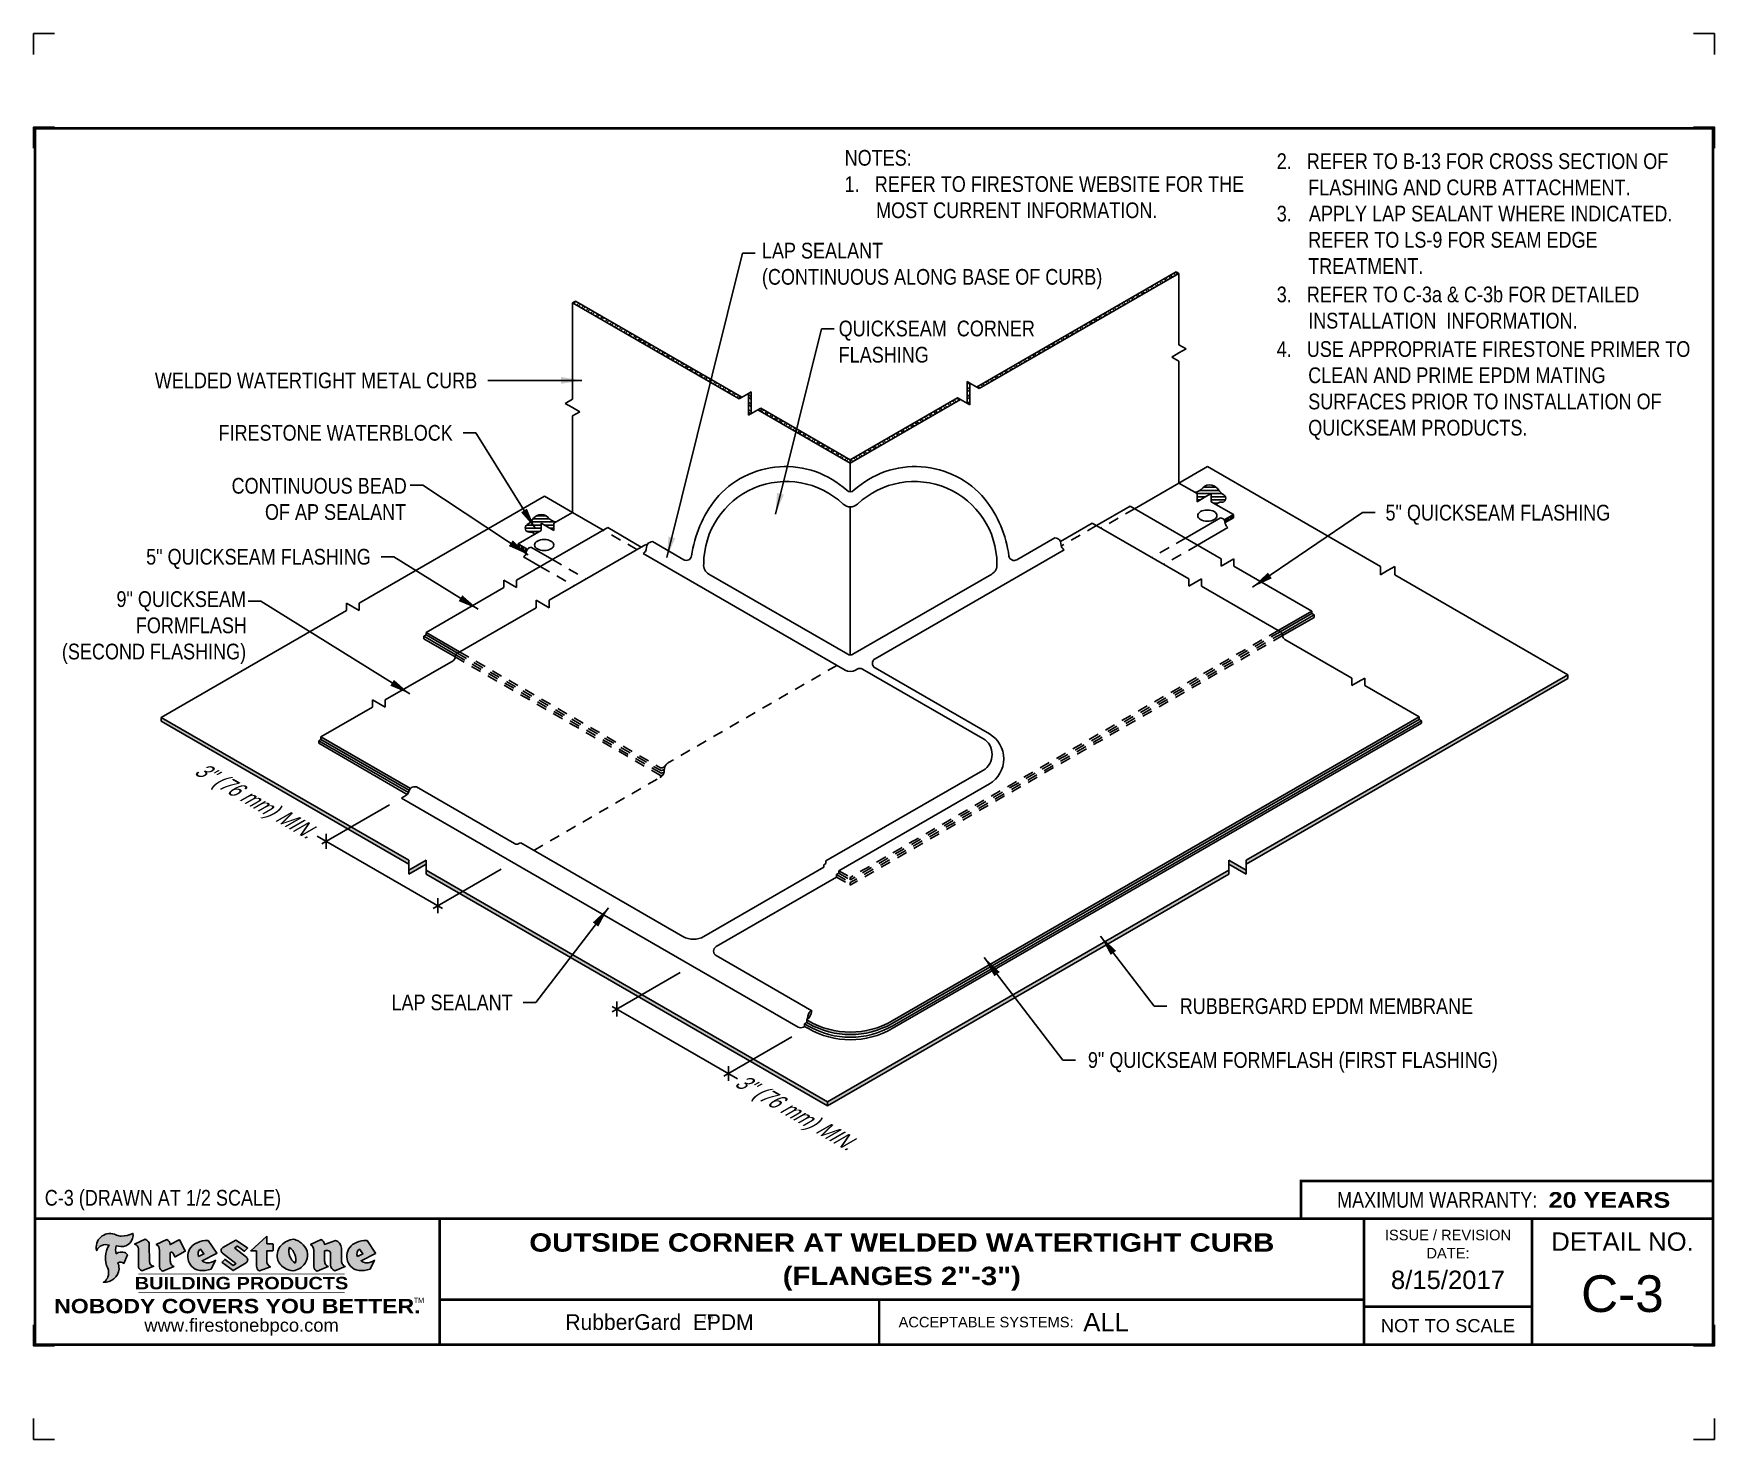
# Model space of a CAD drawing. Header units: inches. Extents: x 121.4 to 141.5, y -203.9 to -187.2.
import ezdxf
from ezdxf.enums import TextEntityAlignment as Align

# ---------------------------------------------------------------- set-up
doc = ezdxf.new("R2010")
doc.units = ezdxf.units.IN
doc.header["$MEASUREMENT"] = 0
doc.linetypes.add('HIDDEN', pattern=[0.375, 0.25, -0.125])
doc.linetypes.add('HIDDEN2', pattern=[0.1875, 0.125, -0.0625])
doc.layers.get('0').update_dxf_attribs({"linetype": 'CONTINUOUS'})
doc.layers.get('DEFPOINTS').update_dxf_attribs({"linetype": 'CONTINUOUS'})
for name, color, linetype in [('FSBP-ACCESSORY-OTHER', 7, 'CONTINUOUS'), ('FSBP-ANNO-NOTE', 7, 'CONTINUOUS'), ('FSBP-MEMBRANE', 7, 'CONTINUOUS'), ('FSBP-SEALANTS', 1, 'CONTINUOUS'), ('FSBP-TTLB', 7, 'CONTINUOUS'), ('FSBP-TTLB-BORDER', 7, 'CONTINUOUS'), ('FSBP-TTLB-TEXT', 7, 'CONTINUOUS')]:
    doc.layers.add(name, color=color, linetype=linetype)
doc.styles.add('FSBP_ARIAL', font='arial.ttf')
doc.styles.add('FSBP_ARIAL_BOLD', font='')
doc.styles.add('FSBP_ARIAL_NAR', font='ARIALN.TTF')
doc.styles.add('FSBP_BANKGOTHIC', font='bgothm.ttf')
doc.styles.get('FSBP_ARIAL_BOLD').set_extended_font_data('Arial Black')
doc.dimstyles.new('FSBP-LEADER', dxfattribs={"dimtxt": 0.1875, "dimasz": 0.25, "dimexe": 0.0625, "dimexo": 0.125, "dimgap": 0.125, "dimtad": 0, "dimtih": 1, "dimtoh": 1, "dimdec": 4, "dimzin": 0, "dimdsep": 46, "dimlunit": 4, "dimtxsty": 'FSBP_ARIAL_NAR', "dimcen": 0.09375, "dimclrd": 256, "dimclre": 256, "dimclrt": 256, "dimadec": 0, "dimazin": 0, "dimtfac": 1, "dimtdec": 4, "dimtofl": 0, "dimtmove": 0, "dimatfit": 3, "dimfxl": 0, "dimtolj": 1, "dimtzin": 0, "dimlwd": -1, "dimlwe": -1, "dimarcsym": 0})

msp = doc.modelspace()

# ---------------------------------------------------------------- texts
at = {"layer": 'DEFPOINTS', "style": 'FSBP_ARIAL_NAR'}
msp.add_text('C-3 (DRAWN AT 1/2 SCALE)', height=0.1875, dxfattribs=at).set_placement((121.5798584845295, -201.0655095565148), align=Align.MIDDLE_LEFT)
at = {"layer": 'FSBP-ANNO-NOTE', "style": 'FSBP_ARIAL_NAR'}
for s, p in [('WELDED WATERTIGHT METAL CURB', (126.7335795885507, -191.3197354855014)), ('FIRESTONE WATERBLOCK', (126.4428315082459, -191.9447354855014)), ('5" QUICKSEAM FLASHING', (125.465925886272, -193.4223660139074)), ('LAP SEALANT', (127.1561909600016, -198.7360063903091))]:
    msp.add_text(s, height=0.1875, dxfattribs=at).set_placement(p, align=Align.MIDDLE_RIGHT)
for s, p in [('5" QUICKSEAM FLASHING', (137.5590962713811, -192.896382268412)), ('RUBBERGARD EPDM MEMBRANE', (135.1066139902082, -198.7802383389075)), ('9" QUICKSEAM FORMFLASH (FIRST FLASHING)', (134.0120371336187, -199.4228661490696))]:
    msp.add_text(s, height=0.1875, dxfattribs=at).set_placement(p, align=Align.MIDDLE_LEFT)
at = {"layer": 'FSBP-ANNO-NOTE', "style": 'FSBP_ARIAL_NAR', "oblique": 30}
msp.add_text('3" (76 mm) MIN.', height=0.1875, rotation=329.9999999999999, dxfattribs=at).set_placement((124.7537490011332, -196.7113069473106), align=Align.MIDDLE_RIGHT)
msp.add_text('3" (76 mm) MIN.', height=0.1875, rotation=329.9999999999999, dxfattribs=at).set_placement((129.8350706352625, -199.6450093615049), align=Align.MIDDLE_LEFT)
at = {"layer": 'FSBP-ANNO-NOTE', "char_height": 0.1875, "attachment_point": 1, "style": 'FSBP_ARIAL_NAR'}
for s, width, gutter_width, heights, insert in [('NOTES:\\P1.   REFER TO FIRESTONE WEBSITE FOR THE                \\P{\\W6.27837; }MOST CURRENT INFORMATION.', 5.072310383389606, 23.08110225731588, [0.9571462885781461], (131.1127096508426, -188.5720093829691)), ('{\\H0.08333x;\\P}2.   REFER TO B-13 FOR CROSS SECTION OF \\P{\\W6.27837; }FLASHING AND CURB ATTACHMENT.\\P3.{\\W3.42184; }APPLY LAP SEALANT WHERE INDICATED.  \\P{\\W6.27837; }REFER TO LS-9 FOR SEAM EDGE \\P{\\W6.27837; }TREATMENT.\\P{\\H0.08333x;\\P}3.   REFER TO C-3a & C-3b FOR DETAILED \\P{\\W6.27837; }INSTALLATION  INFORMATION.  \\P{\\H0.08333x;\\P}4.   USE APPROPRIATE FIRESTONE PRIMER TO \\P{\\W6.27837; }CLEAN AND PRIME EPDM MATING \\P{\\W6.27837; }SURFACES PRIOR TO INSTALLATION OF \\P{\\W6.27837; }QUICKSEAM PRODUCTS.', 5.072310383389606, 23.08110225731588, [4.031121611511169], (136.2626046698629, -188.585918767211)), ('LAP SEALANT  \\P(CONTINUOUS ALONG BASE OF CURB)', 4.142211109749041, 5, [0], (130.1270508294328, -189.6787017387378)), ('QUICKSEAM  CORNER \\PFLASHING', 2.340059093745367, 5, [0], (131.0416990662925, -190.6068711034022)), ('{\\W3.41091; }CONTINUOUS BEAD \\P{\\W5.0363;  }OF AP SEALANT', 2.269810950903775, 5, [0.5854000243716393], (123.6025823413723, -192.4825376401291)), ('{\\W7.6934;   }9" QUICKSEAM \\P{\\W8.9824;   }FORMFLASH\\P{\\W6.0989;  }(SECOND FLASHING)', 2.89811654377263, 5, [1.292990427206834], (121.05588923717, -193.8336470228187))]:
    msp.add_mtext_dynamic_manual_height_columns(s, width=width, gutter_width=gutter_width, heights=heights, dxfattribs=dict(at, insert=insert))

# ---------------------------------------------------------------- blocks, each defined once
blk = doc.blocks.new('TTLB-EPDM_2')
at = {"layer": 'FSBP-TTLB-TEXT'}
h = blk.add_hatch(color=1, dxfattribs=at)
edge = h.paths.add_edge_path()
edge.add_arc((1.037309769669573, -0.1982514792917306), 0.1319107607348553, 264.0410451462098, 370.3106169565175)
edge.add_arc((1.027551646585694, 0.1214293576525799), 0.3273056962876235, 270.05058356628535, 295.23459397187514, ccw=False)
edge.add_arc((1.022801957313345, -0.06680179986895154), 0.1391656561713503, 249.3281275763668, 272.0749124149863, ccw=False)
edge.add_line((0.9736743133014443, -0.1970076156048179), (0.9474927838574558, -0.1852745150568325))
edge.add_arc((0.8939498971398288, -0.3394262635682071), 0.1631857907024099, 70.84590087378872, 194.3325259843273)
edge.add_arc((0.8444260109029493, -0.4259936440910768), 0.1179914261095279, 70.96950098067128, 156.9641407594482, ccw=False)
edge.add_arc((1.153141409296894, -0.4684497516079468), 0.3110405457095052, 150.3231137483159, 203.2084295854517)
edge.add_arc((0.7562495500622943, -0.6412608153899899), 0.1218587156617311, 0.8849157075190988, 24.34668939894999, ccw=False)
edge.add_arc((0.7493781665697374, -0.6475258110744375), 0.1289731377238325, -58.36655102076742, 3.6216782311386737, ccw=False)
edge.add_arc((0.8256699029544474, -0.5792158350996106), 0.1783301886510354, 267.2205474105585, 354.1381621173521)
edge.add_arc((0.7903121048625305, -0.6011409294291745), 0.212787892960859, 0.9996158580669322, 21.00503380861244)
edge.add_arc((1.01880712263941, -0.5666691048185161), 0.05136395668415847, 40.82117713173261, 125.52727787225791, ccw=False)
edge.add_line((1.057676976260041, -0.5330924682126437), (1.102776947655911, -0.4308018311949837))
edge.add_arc((1.040858222524664, -0.4699705673995949), 0.07326744446031509, 32.31675181867256, 66.31481236598174)
edge.add_arc((1.032262518825329, -0.5063316993097662), 0.1102246948011782, 69.8179132332389, 125.254734720681)
edge.add_arc((1.127708877207287, -0.368959353531244), 0.1659710644737306, 164.1569669952081, 196.5811013160487, ccw=False)
edge.add_line((0.9680425188342383, -0.3236487780942383), (1.023615334387159, -0.3294494641845773))
h = blk.add_hatch(color=1, dxfattribs=at)
edge = h.paths.add_edge_path()
edge.add_line((1.275239419159561, -0.6223407783464694), (1.415345367376062, -0.5660418822574371))
edge.add_arc((1.421019305783958, -0.5090099247487757), 0.05731350411836949, 181.9717871001989, 264.31851000495806, ccw=False)
edge.add_line((1.363739737527226, -0.5109819325197265), (1.363412352251203, -0.3102363679013962))
edge.add_arc((1.294263659668751, -0.3103491388303989), 0.06914878453844908, 0.0934405599591014, 72.42834396969012)
edge.add_line((1.315139561173908, -0.2444268274366692), (1.186839444240604, -0.3024209471341379))
edge.add_arc((1.175246268095289, -0.3585110609420917), 0.05727567197445628, -0.017399788185912257, 78.322067691347, ccw=False)
edge.add_line((1.232521937428658, -0.3585284546236807), (1.232574268422297, -0.555126496687123))
edge.add_arc((1.305699496415486, -0.5558575689677219), 0.07312888236350451, 179.4272023230205, 245.3845503102953)
h = blk.add_hatch(color=1, dxfattribs=at)
edge = h.paths.add_edge_path()
edge.add_line((1.792026821926584, -0.3839679064720229), (1.722158956877934, -0.2518542302253621))
edge.add_arc((1.720119655279638, -0.2529327078887852), 0.002306916790721817, 27.87197133405656, 117.3766794470751)
edge.add_line((1.719058846382097, -0.250884159729182), (1.610638460368705, -0.3070279753467702))
edge.add_arc((1.547088841662962, -0.3061026658494403), 0.06355635479880145, 359.165808011073, 425.8793658831422)
edge.add_line((1.573061729235633, -0.2480956029480268), (1.446879247402876, -0.3051325108639702))
edge.add_arc((1.407812067100189, -0.370357133046621), 0.07602957263902092, -3.441403975725109, 59.07992244284969, ccw=False)
edge.add_line((1.483704536400296, -0.3749210150788969), (1.483704536400296, -0.5723838140635706))
edge.add_arc((1.54053746518044, -0.568254406115083), 0.05698275005415228, 184.1557352478595, 255.3066498366543)
edge.add_line((1.526084036778343, -0.6233736605654059), (1.657291340682093, -0.570650514527486))
edge.add_arc((1.688298576827198, -0.5021390388423987), 0.0752015358480571, 207.5160880841914, 245.649226723163, ccw=False)
edge.add_arc((1.721050197024907, -0.4914488168456328), 0.1093332836229113, 179.4823365255141, 204.5537900001094, ccw=False)
edge.add_line((1.611721375809452, -0.4904610114968335), (1.611721375809452, -0.4126404716788983))
edge.add_arc((1.628589765097195, -0.414159299036043), 0.01693662875851176, 28.356188110622725, 174.8549701683585, ccw=False)
edge.add_arc((1.627340435522395, -0.4197189881350504), 0.02111886817708033, 22.216893572439517, 40.10213956426492, ccw=False)
edge.add_line((1.646891420738257, -0.4117336534413738), (1.666638796144639, -0.4549750258192233))
edge.add_arc((1.668737246926742, -0.4540167099035481), 0.002306916790685496, 204.545128184284, 299.6323508190091)
edge.add_line((1.669877862091766, -0.4560219186518992), (1.791128135493295, -0.3870515928837648))
edge.add_line((1.791128135493295, -0.3870515928837648), (1.792026821926584, -0.3839679064720229))
h = blk.add_hatch(color=1, dxfattribs=at)
h.paths.add_polyline_path([(2.063388732080512, -0.2583237030618903, 0.02524281661523788), (2.025024361750752, -0.2610532129309178, 0.1213611957758757), (1.901773912052249, -0.3008158885520373, 0.6151668103976068), (1.93274136141747, -0.6099060679591872, 0.05306812109568645), (1.967936229862175, -0.617865745600497, 0.1150932231766138), (2.099126721549737, -0.5994933789882708), (2.151195569562105, -0.4944891916583316, -0.08755405562188731), (2.104230609512001, -0.5187113292177372, -0.265591761123442), (1.992692314386659, -0.5010701623316862), (2.165347897647223, -0.4141184325909109, 0.4518949533370738), (2.166222728871162, -0.4107679608846269)])
h.paths.add_polyline_path([(2.014217313945437, -0.4188965037300676), (1.951113654018855, -0.4515330109460507, -0.3720533890450154), (1.973177450672722, -0.3607130665457561)], flags=16)
h = blk.add_hatch(color=1, dxfattribs=at)
edge = h.paths.add_edge_path()
edge.add_arc((2.260407392426802, -0.3775796671688782), 0.04152450223225729, 123.20805433950699, 232.2027298779723, ccw=False)
edge.add_line((2.237665217914071, -0.3428366421988329), (2.393535971665983, -0.2540943745380986))
edge.add_arc((2.394677353533142, -0.2560991469722482), 0.002306916790741334, 55.64644466176611, 119.65426054492559, ccw=False)
edge.add_line((2.395979141996861, -0.2541946229174954), (2.531809646140459, -0.3470380726374032))
edge.add_arc((2.530468902927946, -0.3489153772789875), 0.002306916790700397, -42.731101238422525, 54.4661353739603, ccw=False)
edge.add_line((2.532163440279987, -0.3504807552658491), (2.498457913851155, -0.3869673252714421))
edge.add_arc((2.496763376499139, -0.3854019472845934), 0.002306916790672934, 233.7527076894875, 317.26889876138785, ccw=False)
edge.add_line((2.495399362263356, -0.38726241234572), (2.413849913492982, -0.3274738082119626))
edge.add_arc((2.412485899257181, -0.3293342732731342), 0.002306916790720064, 53.75270768979358, 124.4135619297835)
edge.add_line((2.41118211687575, -0.3274311136421062), (2.382933981293377, -0.346782838468144))
edge.add_arc((2.38423776367478, -0.3486859980991606), 0.002306916790694898, 124.4135619293799, 231.8459020253626)
edge.add_line((2.382812599816248, -0.3505000469010184), (2.519899969301207, -0.4581994452042721))
edge.add_arc((2.494247019847682, -0.4908523236374461), 0.04152450223225742, -55.21225898295222, 51.84590202520428, ccw=False)
edge.add_line((2.517938320565804, -0.5249552055672808), (2.364434947484597, -0.6179520922513717))
edge.add_arc((2.36323960192349, -0.6159790200102006), 0.002306916790726996, 233.2955624372927, 301.20872157023314, ccw=False)
edge.add_line((2.361860787187538, -0.6178285429225383), (2.231266621301074, -0.5204709167214361))
edge.add_arc((2.232647938930649, -0.5186232623475259), 0.002306916790697672, 135.5134179846393, 233.21798691998708, ccw=False)
edge.add_line((2.231002150870836, -0.5170067083764565), (2.262839375599356, -0.4845937328397696))
edge.add_arc((2.264485163659225, -0.4862102868108537), 0.002306916790748497, 53.0352839999411, 135.513417985369, ccw=False)
edge.add_line((2.265872365996302, -0.4843670465239001), (2.361834678328762, -0.5565872257804898))
edge.add_arc((2.363221880665761, -0.5547439854936304), 0.002306916790627066, 233.0352840000685, 302.2362632414394)
edge.add_line((2.36445241715569, -0.5566953042850713), (2.39428499383348, -0.5378823484768844))
edge.add_arc((2.393054457343549, -0.5359310296853765), 0.002306916790685166, 302.2362632406177, 412.2027298768422)
edge.add_line((2.394468296066179, -0.5341081404551886), (2.234958295420142, -0.4103916733127022))
h = blk.add_hatch(color=1, dxfattribs=at)
edge = h.paths.add_edge_path()
edge.add_line((2.763460561272041, -0.2072496393923444), (2.763460561272041, -0.2969520779963801))
edge.add_arc((2.765767478062699, -0.2969520779963943), 0.00230691679065842, 179.9999999996471, 269.9999999996471)
edge.add_line((2.765767478062685, -0.2992589947870528), (2.835417693520355, -0.2992589947870528))
edge.add_arc((2.835417693520355, -0.3015659115777538), 0.002306916790701052, 0, 90, ccw=False)
edge.add_line((2.837724610311056, -0.3015659115777538), (2.837724610311056, -0.3790761307453892))
edge.add_arc((2.83541769352037, -0.3790761307453749), 0.002306916790686842, 269.99999999964706, 359.99999999964706, ccw=False)
edge.add_line((2.835417693520355, -0.3813830475360618), (2.765767478062685, -0.3813830475360618))
edge.add_arc((2.765767478062699, -0.3836899643267202), 0.00230691679065842, 90.00000000035294, 180.0000000003529)
edge.add_line((2.763460561272041, -0.3836899643267344), (2.763460561272041, -0.5033995910642801))
edge.add_arc((2.836735953378943, -0.5071368822038516), 0.07337063740681413, 177.0802527808789, 245.3249543133826)
edge.add_line((2.806105814540615, -0.5738080530967267), (2.674529557384915, -0.6226036013049594))
edge.add_arc((2.708610405062069, -0.564298408791804), 0.06753517344606039, 177.0345319916277, 239.6926428024901, ccw=False)
edge.add_line((2.641165668230087, -0.560804539009709), (2.641165668230087, -0.3836899643267344))
edge.add_arc((2.638858751439429, -0.3836899643267202), 0.00230691679065842, 359.9999999996471, 449.999999999647)
edge.add_line((2.638858751439443, -0.3813830475360618), (2.572857950769389, -0.3813830475360618))
edge.add_line((2.572857950769389, -0.3813830475360618), (2.763460561272041, -0.2072496393923444))
h = blk.add_hatch(color=1, dxfattribs=at)
edge = h.paths.add_edge_path(flags=16)
edge.add_arc((2.940363509127394, -0.4847985213681437), 0.1684614578629418, 344.5558804047865, 417.0140046669545)
edge.add_arc((3.194458079644619, -0.3883534532477785), 0.1684614578629414, 164.5558804047864, 237.0140046669546)
edge = h.paths.add_edge_path()
edge.add_arc((3.069375116502199, -0.4399344555144872), 0.1828726885096673, 136.0914512150047, 191.213418978326)
edge.add_arc((3.064939550433406, -0.4318234379590333), 0.1803148804748503, 194.0167254156723, 240.6663730831859)
edge.add_arc((3.098047041778981, -0.3845058757092554), 0.2378525180183701, 239.2975390661776, 264.2889872773176)
edge.add_arc((3.04884478212623, -0.4190232383793012), 0.203760689247156, 277.1986764832036, 326.503572961274)
edge.add_arc((3.077739326803546, -0.4341046616465112), 0.171374865791709, 325.3768876809902, 406.3828327799087)
edge.add_arc((3.011839488065919, -0.4896144380417797), 0.2571945645850002, 44.28462553519766, 73.82901434867304)
edge.add_arc((3.117152499586992, -0.4983433120546693), 0.2579560664039132, 97.50292863483666, 134.1039137579027)
h = blk.add_hatch(color=1, dxfattribs=at)
edge = h.paths.add_edge_path()
edge.add_line((3.322690228557462, -0.5721896537377091), (3.322690228557462, -0.3749210150788969))
edge.add_arc((3.246797759257384, -0.3703571330465745), 0.076029572638996, 356.5585960242387, 419.0799224428129)
edge.add_line((3.285864939560099, -0.3051325108639702), (3.412047421392799, -0.2480956029480268))
edge.add_arc((3.386074533820159, -0.3061026658494941), 0.06355635479883807, 0.3962622833877276, 65.87936588318718, ccw=False)
edge.add_line((3.449629368605429, -0.3056631084210863), (3.580526418688805, -0.2593848434574539))
edge.add_arc((3.555744121700958, -0.3530904070730321), 0.09692726601172152, 2.366977007666776, 75.18615851992018, ccw=False)
edge.add_line((3.652588689330287, -0.3490873311063041), (3.652588689330287, -0.4883770011386872))
edge.add_arc((3.761877549389556, -0.4914934052703811), 0.1093332836229047, 178.3666365323574, 204.5537900000422)
edge.add_arc((3.729125929191727, -0.5021836272670953), 0.07520153584796169, 207.5160880841711, 245.2240541443093)
edge.add_line((3.697611150971852, -0.5704631245385627), (3.572585913552643, -0.6207021253773775))
edge.add_arc((3.59534718600759, -0.5526356419907701), 0.07177131519198746, 180.3328587115751, 251.51018566665869, ccw=False)
edge.add_line((3.523577081955409, -0.5530525936986663), (3.523577081955409, -0.4153032515383615))
edge.add_arc((3.486319529276879, -0.4148773504126441), 0.0372599868942854, 359.3450650296066, 449.0500281941028)
edge.add_arc((3.482769874121713, -0.4419622099033496), 0.06447454900600783, 86.29402372314017, 119.8211331593848)
edge.add_line((3.450707067966732, -0.3860252459975726), (3.450707067966732, -0.4904610114968335))
edge.add_arc((3.560035889182251, -0.491448816845647), 0.1093332836229751, 179.4823365255069, 204.5537900001023)
edge.add_arc((3.527284268984408, -0.5021390388424952), 0.07520153584796385, 207.5160880841699, 245.6492267231416)
edge.add_line((3.496277032839316, -0.570650514527486), (3.365069728935509, -0.6233736605654059))
edge.add_arc((3.37950248606194, -0.5682868177318081), 0.05694615642555727, 183.9298782390169, 255.318496325343, ccw=False)
h = blk.add_hatch(color=1, dxfattribs=at)
h.paths.add_polyline_path([(3.957695472291277, -0.2583237030618903, 0.02524281661523822), (3.919331101961575, -0.2610532129309178, 0.1085638477195505), (3.807890832595604, -0.2939221658134414, 0.6425897848490651), (3.827048101628293, -0.6099060679591872, 0.05306812109569052), (3.862242970072884, -0.617865745600497, 0.1150932231766133), (3.993433461760503, -0.5994933789882708), (4.045502309772871, -0.4944891916583316, -0.08755405562189084), (3.998537349722767, -0.5187113292177372, -0.2655917611234366), (3.886999054597368, -0.5010701623316862), (4.059654637857989, -0.4141184325909109, 0.4518949533370731), (4.060529469081928, -0.4107679608846269)])
h.paths.add_polyline_path([(3.90852405415626, -0.4188965037300676), (3.845420394229677, -0.4515330109460507, -0.3720533890450147), (3.867484190883488, -0.3607130665457561)], flags=16)
at = {"layer": 'DEFPOINTS', "linetype": 'Continuous', "ltscale": 1.75}
for points in [[(-0.015625, 13.88083333333333), (-0.015625, 14.13083333333333), (0.234375, 14.13083333333333)], [(20.01562500000003, 13.88083333333333), (20.01562500000003, 14.13083333333333), (19.76562500000003, 14.13083333333333)], [(-0.015625, -2.380833333333342), (-0.015625, -2.630833333333342), (0.234375, -2.630833333333342)], [(20.01562500000003, -2.380833333333342), (20.01562500000003, -2.630833333333342), (19.76562500000003, -2.630833333333342)]]:
    blk.add_lwpolyline(points, dxfattribs=at)
at = {"layer": 'DEFPOINTS', "color": 1}
for points in [[(0.234375, 13.015625), (-0.015625, 13.015625), (-0.015625, 12.765625)], [(20.015625, 12.765625), (20.015625, 13.015625), (19.765625, 13.015625)], [(0.234375, -1.515625), (-0.015625, -1.515625), (-0.015625, -1.265625)], [(20.015625, -1.265625), (20.015625, -1.515625), (19.765625, -1.515625)]]:
    blk.add_lwpolyline(points, dxfattribs=at)
at = {"layer": 'FSBP-TTLB', "const_width": 0.03125}
blk.add_lwpolyline([(15.09028770518938, 0), (20, 0), (20, 0.4512598240669945), (15.09028770518938, 0.4512598240669945)], close=True, dxfattribs=at)
for points in [[(0, 0), (0, -1.5), (20, -1.5), (20, 0), (0, 0)], [(4.825208527206769, 0), (4.825208527206769, -0.9643749050531198)], [(15.84028770518938, 0), (15.84028770518938, -0.9643749050531198)], [(17.84110496735593, 0), (17.84110496735593, -1.5)], [(20, 0), (20, -1.5)], [(4.825208527206769, -0.9643749050531198), (15.84028770518938, -0.9643749050531198)], [(4.825208527206769, -0.9643749050531198), (4.825208527206769, -1.5)], [(15.84028770518938, -0.9643749050531198), (15.84028770518938, -1.5)], [(15.84028770518938, -1.048740175933006), (17.84110496735593, -1.048740175933006)]]:
    blk.add_lwpolyline(points, dxfattribs=at)
at = {"layer": 'FSBP-TTLB-BORDER', "const_width": 0.03125}
blk.add_lwpolyline([(20, 0), (20, 13), (0, 13), (0, 0)], dxfattribs=at)
at = {"layer": 'FSBP-TTLB-TEXT', "color": 1}
blk.add_line((0.7358432058323388, -0.379822754145593), (0.7358432058323388, -0.379822754145593), dxfattribs=at)
for points in [[(1.023615323725323, -0.3294494630716969, 0.5000510906601082), (1.167090420776901, -0.1746414942047778, -0.1103304102359608), (1.027840608309816, -0.2058762110801382, -0.09957876667165425), (0.9736743133014443, -0.1970076156048179), (0.9474927838574558, -0.1852745150568325, 0.5978159689075124), (0.7358432058323388, -0.379822754145593, -0.3938834584182213), (0.8828996422548698, -0.3144510229727047, 0.2349406564350952), (0.86727108227484, -0.5910237178633082, -0.1027304183841549), (0.8780937320133262, -0.6393788197974146, -0.2772692352614086), (0.8170223912655956, -0.7573362346216896, 0.3985429150902959), (1.003067614090241, -0.5974286950643517, 0.0875124847930418), (0.9889600163401155, -0.5248671157293501, -0.3874031597924062), (1.057676976260041, -0.5330924682126437), (1.102776947655911, -0.4308018311949837, 0.1494423498871741), (1.07029056398062, -0.4028746979725923, 0.2467195073738216), (0.9686394281704906, -0.4163228904100862, -0.1424285161541127), (0.9680425188342383, -0.3236487780942383), (1.023615334387159, -0.3294494641845773)], [(2.166222728871162, -0.4107679608846269), (2.063388732080512, -0.2583237030618903, 0.02524281661523788), (2.025024361750752, -0.2610532129309178, 0.1085638477195265), (1.913584092384895, -0.2939221658134414, 0.6425897848491228), (1.93274136141747, -0.6099060679591872, 0.05306812109568648), (1.967936229862175, -0.617865745600497, 0.1150932231766137), (2.099126721549737, -0.5994933789882708), (2.151195569562105, -0.4944891916583316, -0.0875540556218873), (2.104230609512001, -0.5187113292177372, -0.2655917611234418), (1.992692314386659, -0.5010701623316862), (2.165347897647223, -0.4141184325909109)], [(2.763460561272041, -0.2072496393923444), (2.763460561272041, -0.2969520779963801, 0.4142135623730958), (2.765767478062685, -0.2992589947870528), (2.835417693520355, -0.2992589947870528, -0.414213562373095), (2.837724610311056, -0.3015659115777538), (2.837724610311056, -0.3790761307453892, -0.4142135623730938), (2.835417693520355, -0.3813830475360618), (2.765767478062685, -0.3813830475360618, 0.4142135623730958), (2.763460561272041, -0.3836899643267344), (2.763460561272041, -0.5033995910642801, 0.3068985753588853), (2.806105814540615, -0.5738080530967267), (2.674529557384915, -0.6226036013049594, -0.2804194150632976), (2.641165668230087, -0.560804539009709), (2.641165668230087, -0.3836899643267344, 0.414213562373095), (2.638858751439443, -0.3813830475360618), (2.572857950769389, -0.3813830475360618), (2.763460561272041, -0.2072496393923444)], [(4.060529469081928, -0.4107679608846269), (3.957695472291277, -0.2583237030618903, 0.02524281661523788), (3.919331101961575, -0.2610532129309178, 0.1085638477195265), (3.807890832595604, -0.2939221658134414, 0.6425897848491228), (3.827048101628293, -0.6099060679591872, 0.05306812109568648), (3.862242970072884, -0.617865745600497, 0.1150932231766137), (3.993433461760503, -0.5994933789882708), (4.045502309772871, -0.4944891916583316, -0.0875540556218873), (3.998537349722767, -0.5187113292177372, -0.2655917611234418), (3.886999054597368, -0.5010701623316862), (4.059654637857989, -0.4141184325909109)], [(4.059654637857989, -0.4141184325909109, 0.4518949533370731), (4.060529469081928, -0.4107679608846269, 0.4518949533370731)]]:
    blk.add_lwpolyline(points, format="xyb", dxfattribs=at)
for points in [[(1.275239419159561, -0.6223407783464694), (1.415345367376062, -0.5660418822574371, -0.3756100036733062), (1.363739737527226, -0.5109819325197265), (1.363412352251203, -0.3102363679013962, 0.3265360292958048), (1.315139561173908, -0.2444268274366692), (1.186839444240604, -0.3024209471341379, -0.3557863980845349), (1.232521937428658, -0.3585284546236807), (1.232574268422297, -0.555126496687123, 0.2960110723418457)], [(1.792026821926584, -0.3839679064720229), (1.722158956877934, -0.2518542302253621, 0.4116839150163434), (1.719058846382097, -0.250884159729182), (1.610638460368705, -0.3070279753467702, 0.2996033003794034), (1.573061729235633, -0.2480956029480268), (1.446879247402876, -0.3051325108639702, -0.2797757560995365), (1.483704536400296, -0.3749210150788969), (1.483704536400296, -0.5723838140635706, 0.320828638474519), (1.526084036778343, -0.6233736605654059), (1.657291340682093, -0.570650514527486, -0.1679398621276611), (1.621603752698661, -0.5368819723450571, -0.1098333365370753), (1.611721375809452, -0.4904610114968335), (1.611721375809452, -0.4126404716788983, -0.743334502655012), (1.64349420176768, -0.4061152228778298, -0.07819791644735608), (1.646891420738257, -0.4117336534413738), (1.666638796144639, -0.4549750258192233, 0.4404648714563479), (1.669877862091766, -0.4560219186518992), (1.791128135493295, -0.3870515928837648)], [(1.951113654018855, -0.4515330109460507), (2.014217313945437, -0.4188965037300676), (1.973177450672722, -0.3607130665457561, 0.3720533890450154)], [(2.234958295420142, -0.4103916733127022, -0.5150044486718882), (2.237665217914071, -0.3428366421988329), (2.393535971665983, -0.2540943745380986, -0.2867822934100265), (2.395979141996861, -0.2541946229174954), (2.531809646140459, -0.3470380726374032, -0.4515027974650387), (2.532163440279987, -0.3504807552658491), (2.498457913851155, -0.3869673252714421, -0.3814439164929681), (2.495399362263356, -0.38726241234572), (2.413849913492982, -0.3274738082119626, 0.3184718635035665), (2.41118211687575, -0.3274311136421062), (2.382933981293377, -0.346782838468144, 0.5064094529656681), (2.382812599816248, -0.3505000469010184), (2.519899969301207, -0.4581994452042721, -0.5043597839115849), (2.517938320565804, -0.5249552055672808), (2.364434947484597, -0.6179520922513717, -0.3053163970316367), (2.361860787187538, -0.6178285429225383), (2.231266621301074, -0.5204709167214361, -0.4541703869768119), (2.231002150870836, -0.5170067083764565), (2.262839375599356, -0.4845937328397696, -0.3762644290664977), (2.265872365996302, -0.4843670465239001), (2.361834678328762, -0.5565872257804898, 0.3114700032088108), (2.36445241715569, -0.5566953042850713), (2.39428499383348, -0.5378823484768844, 0.520381097387146), (2.394468296066179, -0.5341081404551886)], [(2.937624918725987, -0.3131105398334029, 0.2452625673097023), (2.889993533867141, -0.4754966266250307, 0.2064059665179019), (2.976604338974084, -0.5890186876871866, 0.1094800500670344), (3.074378098474654, -0.6211778035979165, 0.2185147641853038), (3.218764944843201, -0.5314757029352819, 0.3689489483072479), (3.195959963110113, -0.3100352223135445, 0.1296305888694145), (3.0834694040758, -0.242595816912754, 0.1610736375384317)], [(3.10274193015772, -0.5296595419651595, 0.3271311138286319), (3.032079658614293, -0.3434924326507627, 0.3271311138286322)], [(3.322690228557462, -0.5721896537377091), (3.322690228557462, -0.3749210150788969, 0.2797757560995341), (3.285864939560099, -0.3051325108639702), (3.412047421392799, -0.2480956029480268, -0.2937618496109166), (3.449629368605429, -0.3056631084210863), (3.580526418688805, -0.2593848434574539, -0.3288760160581939), (3.652588689330287, -0.3490873311063041), (3.652588689330287, -0.4883770011386872, 0.114762897203527), (3.662431105063263, -0.536926560769686, 0.166032965990522), (3.697611150971852, -0.5704631245385627), (3.572585913552643, -0.6207021253773775, -0.3209557512194564), (3.523577081955409, -0.5530525936986663), (3.523577081955409, -0.4153032515383615, 0.4127061514896111), (3.48693727661589, -0.3776224848030694, 0.1473421876160361), (3.450707067966732, -0.3860252459975726), (3.450707067966732, -0.4904610114968335, 0.1098333365370753), (3.460589444855941, -0.5368819723450855, 0.1679398621276611), (3.496277032839316, -0.570650514527486), (3.365069728935509, -0.6233736605654059, -0.3219729545308964), (3.322690228557462, -0.5721896537377091, 29.1476284739)], [(3.845420394229677, -0.4515330109460507), (3.90852405415626, -0.4188965037300676), (3.867484190883488, -0.3607130665457561, 0.3720533890450154)]]:
    blk.add_lwpolyline(points, format="xyb", close=True, dxfattribs=at)
at = {"layer": 'FSBP-TTLB-TEXT'}
for points, const_width in [([(1.233926579809207, -0.6584455781731435), (3.691229482685259, -0.6584455781731577)], 0.0078125), ([(1.233926579809207, -0.8761560960495984), (3.691229482685259, -0.8761560960495842)], 0.0078125), ([(10.06152282927678, -0.9643749050531198), (10.06152282927678, -1.5)], 0.03125)]:
    blk.add_lwpolyline(points, dxfattribs=dict(at, const_width=const_width))
at = {"layer": 'FSBP-TTLB-TEXT', "color": 1}
for centre, start, end in [((1.789987520328282, -0.3850463841354355), 299.6323508193319, 27.87197133380463), ((2.164310260790558, -0.412058050385383), 296.7304547840455, 34.00233684987403)]:
    blk.add_arc(centre, 0.00230691679068068, start, end, dxfattribs=at)
at = {"layer": 'FSBP-TTLB-TEXT', "style": 'FSBP_ARIAL_NAR'}
blk.add_text('MAXIMUM WARRANTY:', height=0.1875, dxfattribs=at).set_placement((17.90516569312837, 0.2256299120335257), align=Align.MIDDLE_RIGHT)
at = {"layer": 'FSBP-TTLB-TEXT'}
for s, height, style, p in [('ISSUE / REVISION', 0.125, 'FSBP_ARIAL', (16.84069633627263, -0.1938496373466023)), ('DETAIL NO.', 0.21875, 'FSBP_ARIAL', (18.92055248367797, -0.2724398367368792)), ('DATE:', 0.125, 'FSBP_ARIAL', (16.84069633627263, -0.409973105348854)), ('www.firestonebpco.com', 0.15625, 'FSBP_ARIAL', (2.462578031247233, -1.268657306740124)), ('RubberGard  EPDM', 0.1875, 'FSBP_BANKGOTHIC', (7.443365678241776, -1.23218745252656)), ('TM', 0.0625, 'FSBP_BANKGOTHIC', (8.023397742165457, -1.169706269210366)), ('NOT TO SCALE', 0.15625, 'FSBP_ARIAL', (16.84069633627263, -1.274370087966503))]:
    blk.add_text(s, height=height, dxfattribs=dict(at, style=style)).set_placement(p, align=Align.MIDDLE_CENTER)
at = {"layer": 'FSBP-TTLB-TEXT', "lineweight": 18, "style": 'FSBP_ARIAL_BOLD'}
blk.add_text('BUILDING PRODUCTS', height=0.1484375, dxfattribs=at).set_placement((2.462578031247233, -0.7673008371113639), align=Align.MIDDLE_CENTER)
at = {"layer": 'FSBP-TTLB-TEXT', "color": 1}
for s, height, style, p in [('NOBODY COVERS YOU BETTER.', 0.171875, 'FSBP_ARIAL_BOLD', (2.412604263603384, -1.041650450587369)), ('TM', 0.0625, 'FSBP_BANKGOTHIC', (4.576671173373001, -0.9725745042934193))]:
    blk.add_text(s, height=height, dxfattribs=dict(at, style=style)).set_placement(p, align=Align.MIDDLE_CENTER)
at = {"layer": 'FSBP-TTLB-TEXT', "style": 'FSBP_ARIAL'}
blk.add_text('ACCEPTABLE SYSTEMS:', height=0.125, dxfattribs=at).set_placement((10.29281281591562, -1.23218745252656), align=Align.MIDDLE_LEFT)
at = {"layer": 'FSBP-TTLB-TEXT'}
for tag, height, style, p in [('MAXIMUM_WARRANTY', 0.1875, 'FSBP_ARIAL_BOLD', (18.03987100774941, 0.2240244307510579)), ('ACCPT_SYSTEMS', 0.21875, 'FSBP_ARIAL', (12.49438170418193, -1.23218745252656))]:
    blk.add_attdef(tag, text='', height=height, dxfattribs=dict(at, style=style)).set_placement(p, align=Align.MIDDLE_LEFT)
for tag, height, style, p in [('DETAIL_DESCP_LINE_1', 0.21875, 'FSBP_ARIAL_BOLD', (10.33118450231211, -0.2831249841755152)), ('DETAIL_DESCP_LINE_2', 0.21875, 'FSBP_ARIAL_BOLD', (10.33118450231211, -0.6812499208775904)), ('ISSUE_REV_DATE', 0.21875, 'FSBP_ARIAL', (16.84069633627263, -0.7282559425942452)), ('DETAIL_NUMBER', 0.4375, 'FSBP_ARIAL', (18.91941590748775, -0.8931630692489421))]:
    blk.add_attdef(tag, text='', height=height, dxfattribs=dict(at, style=style)).set_placement(p, align=Align.MIDDLE_CENTER)

# ---------------------------------------------------------------- hatches: boundary and pattern name
at = {"layer": 'FSBP-ACCESSORY-OTHER'}
h = msp.add_hatch(dxfattribs=at)
h.set_pattern_fill('STEEL', color=256, scale=0.5, angle=90, style=0)
h.set_pattern_definition([(135, (0, 0), (-0.04419417382415922, -0.04419417382415922), []), (135, (-0.03125, 0), (-0.04419417382415922, -0.04419417382415922), [])])
h.paths.add_polyline_path([(135.0972394151096, -190.0436013692421), (135.0634102977742, -190.0240701192422), (132.6829497508035, -191.398429656831), (132.7167788681389, -191.4179609068311)])
h.paths.add_polyline_path([(132.4931331951077, -191.5470827963588), (132.4593040777723, -191.5275515463588), (131.1805856339011, -192.2658199841455), (131.1805856339011, -192.3048824841455)])
h.paths.add_polyline_path([(130.0005745884052, -191.455418399854), (129.9667454710699, -191.474949649854), (129.9667454710699, -191.6040715393817), (129.9667454710699, -191.7331934289093), (130.0005745884052, -191.7136621789094)])
h = msp.add_hatch(dxfattribs=at)
h.set_pattern_fill('STEEL', color=256, scale=0.5, style=0)
h.set_pattern_definition([(45, (0, 0), (-0.04419417382415922, 0.04419417382415922), []), (45, (0, 0.03125), (-0.04419417382415922, 0.04419417382415922), [])])
h.paths.add_polyline_path([(130.1123974249209, -191.6491012341455), (130.0785683075856, -191.6686324841455), (131.1805856339011, -192.3048824841455), (131.1805856339011, -192.2658199841455)])
h.paths.add_polyline_path([(127.9041180907508, -190.3741505661165), (127.8702889734153, -190.3936818161166), (129.8549226345543, -191.5395105946178), (129.8887517518896, -191.5199793446178)])
h.paths.add_polyline_path([(132.6049560316233, -191.3533999620672), (132.571126914288, -191.3338687120672), (132.571126914288, -191.5921124911226), (132.6049560316233, -191.6116437411225), (132.6049560316233, -191.4825218515949)])
h = msp.add_hatch(dxfattribs=at)
h.set_pattern_fill('STEEL', color=256, scale=0.2666666666666667, angle=45, style=0)
h.set_pattern_definition([(90, (29.92628639084134, -107.1426682440323), (-0.03333333333333333, 4.625929269271485e-18), []), (90, (29.91450127782161, -107.1308831310125), (-0.03333333333333333, 4.625929269271485e-18), [])])
edge = h.paths.add_edge_path()
edge.add_spline(control_points=[(135.6365986277127, -192.9822021826625), (135.6420609849349, -192.9913474601659), (135.6443393189755, -193.0032926171846), (135.6468407248426, -193.0153514051208)], knot_values=[0.07603034973956763, 0.07603034973956763, 0.07603034973956763, 0.07603034973956763, 0.1280558160719404, 0.1280558160719404, 0.1280558160719404, 0.1280558160719404], degree=3, periodic=0)
edge.add_line((135.6468407248426, -193.0153514051207), (135.7467584679479, -192.9576638692421))
edge.add_line((135.746758467948, -192.9576638692421), (135.746758467948, -192.9186013692421))
edge.add_line((135.746758467948, -192.9186013692421), (135.6365986277102, -192.9822021826572))
h = msp.add_hatch(dxfattribs=at)
h.set_pattern_fill('STEEL', color=256, scale=0.3333333333333333, angle=45, style=0)
h.set_pattern_definition([(90, (170.2391804379961, -148.8643551151657), (-0.04166666666666666, 9.25185853854297e-18), []), (90, (170.2244490467214, -148.849623723891), (-0.04166666666666666, 9.25185853854297e-18), [])])
edge = h.paths.add_edge_path()
edge.add_line((127.2207699205771, -193.2686818161166), (127.2207699205771, -193.3077443161166))
edge.add_line((127.2207699205771, -193.3077443161166), (127.3206876636825, -193.3654318519953))
edge.add_spline(control_points=[(127.3206876636825, -193.3654318519953), (127.3231890695496, -193.3533730640591), (127.3254674035902, -193.3414279070404), (127.3309297608124, -193.332282629537)], knot_values=[0.07603034973961151, 0.07603034973961151, 0.07603034973961151, 0.07603034973961151, 0.1280558160720317, 0.1280558160720317, 0.1280558160720317, 0.1280558160720317], degree=3, periodic=0)
edge.add_line((127.3309297608153, -193.3322826295319), (127.2207699205771, -193.2686818161166))
at = {"layer": 'FSBP-MEMBRANE'}
for points in [[(136.6796228641992, -194.100011858949), (136.6796228641992, -194.0700118589489), (136.2788231673269, -194.3014136718293), (136.3048039294405, -194.3164136718293)], [(126.1236791040432, -194.3252761378655), (126.1236791040431, -194.3552761378655), (126.4984980388016, -194.5716779507456), (126.5244788009151, -194.5566779507457)], [(137.958912450669, -195.3614136718295), (137.958912450669, -195.3314136718295), (131.6805856339003, -198.9562073495502, -0.2679491924309766), (130.6805856339008, -198.9562073495503), (130.6625144637227, -198.9457739545835), (130.6625144637227, -198.9757739545844), (130.6805856339006, -198.9862073495512, 0.2679491924312581), (131.680585633901, -198.9862073495516)]]:
    msp.add_hatch(color=256, dxfattribs=at).paths.add_polyline_path(points)
h = msp.add_hatch(color=256, dxfattribs=at)
h.paths.add_polyline_path([(125.2317993104992, -196.6446221647367), (125.1928281673289, -196.6671221647367), (125.9190682036966, -197.0864170452299), (125.9190682036966, -197.0414170452299)])
h.paths.add_polyline_path([(122.9678752326544, -195.3375449889681), (122.9678752326544, -195.3825449889681), (125.1928281673289, -196.6671221647368), (125.2317993104992, -196.6446221647367)])
h.paths.add_polyline_path([(126.1258832291951, -197.0864170452299), (126.125883229195, -197.0414170452299), (125.9190682036967, -197.1608217558739), (125.9190682036967, -197.2058217558738)])
h.paths.add_polyline_path([(126.125883229195, -197.1608217558739), (126.125883229195, -197.2058217558739), (126.5219985050603, -197.4345190170248), (126.5609696482306, -197.4120190170248)])
h.paths.add_polyline_path([(126.5609696482306, -197.4120190170248), (126.5219985050603, -197.4345190170248), (128.6560598828088, -198.666619927935), (128.695031025979, -198.644119927935)])
h.paths.add_polyline_path([(128.695031025979, -198.644119927935), (128.6560598828088, -198.666619927935), (129.9852302205402, -199.4340167802231), (130.0242013637105, -199.4115167802232)])
h.paths.add_polyline_path([(130.0242013637105, -199.4115167802231), (129.9852302205402, -199.4340167802231), (130.9093010308044, -199.9675293112794), (130.9093010308044, -199.9225293112794)])
h.paths.add_polyline_path([(135.6927188324137, -197.2058217558736), (135.6927188324137, -197.1608217558736), (130.9093010308044, -199.9225293112794), (130.9093010308044, -199.9675293112793)])
h.paths.add_polyline_path([(135.6927188324136, -197.0414170452299), (135.6927188324137, -197.0864170452299), (135.899533857912, -197.2058217558738), (135.8995338579121, -197.1608217558739)])
h.paths.add_polyline_path([(139.7325943946456, -194.8733985125265), (139.7325943946456, -194.8283985125265), (135.8995338579121, -197.0414170452297), (135.8995338579121, -197.0864170452297)])
h = msp.add_hatch(color=256, dxfattribs=at)
edge = h.paths.add_edge_path()
edge.add_line((124.8714528114415, -195.5710529507458), (124.8714528114415, -195.6010529507459))
edge.add_line((124.8714528114415, -195.6010529507459), (125.9250227253205, -196.2093318241341))
edge.add_spline(control_points=[(125.9250227252991, -196.209331824184), (125.9285067127642, -196.2008478531486), (125.9321631811985, -196.1927776127765), (125.9368065148866, -196.1861351982119)], knot_values=[0.1017602152870144, 0.1017602152870144, 0.1017602152870144, 0.1017602152870144, 0.1278029322942299, 0.1278029322942299, 0.1278029322942299, 0.1278029322942299], degree=3, periodic=0)
edge.add_line((125.9368065148866, -196.1861351982119), (124.8714528114415, -195.5710529507458))
at = {"layer": 'FSBP-SEALANTS'}
h = msp.add_hatch(dxfattribs=at)
h.set_pattern_fill('ANSI31', color=256, scale=0.3, angle=135, style=0)
h.set_pattern_definition([(180, (48.43883543650276, 17.8559500739313), (-6.938893903907228e-18, -0.0375), [])])
h.paths.add_polyline_path([(135.5670773533717, -192.6247654726412, 0.1727295585522553), (135.4898692349404, -192.5684204064214, 0.2942992841700172), (135.380797209353, -192.600267584454, -0.1690323195393458), (135.2878810423751, -192.6536683640626), (135.312411855644, -192.6678312357069), (135.312411855644, -192.7659288948761), (135.3973669205363, -192.7168800652915), (135.4823219854287, -192.6678312357069), (135.4823219854287, -192.7659288948761), (135.5406352410021, -192.7995960686788, -0.2717594802765854), (135.6013929099865, -192.7729770449812, 0.8176169602897375), (135.6308051676839, -192.6835605575128, -0.1141716044338992)])
h = msp.add_hatch(dxfattribs=at)
h.set_pattern_fill('ANSI31', color=256, scale=0.3, angle=135, style=0)
h.set_pattern_definition([(180, (-41.87382975323285, -18.70794359838229), (-6.938893903907228e-18, -0.0375), [])])
h.paths.add_polyline_path([(127.4949420022982, -193.0222317739323), (127.6476339151679, -193.1103884909307), (127.6476339151679, -193.0222317739322), (127.6721647284367, -193.008068902288, -0.1690323195392872), (127.5792485614589, -192.9546681226794, 0.294299284169117), (127.4701765358719, -192.9228209446468, 0.1727295585530004), (127.3929684174401, -192.9791660108667, -0.1141716044337929), (127.329240603128, -193.0379610957382, 0.8176169602901258), (127.3586528608254, -193.1273775832066, -0.2717594802764618), (127.4194105298097, -193.1539966069042), (127.4949420022982, -193.1103884909306)])

# ---------------------------------------------------------------- linework, layer by layer
at = {"layer": 'DEFPOINTS'}
msp.add_line((131.1805856339011, -192.3048824841455), (131.1805856339011, -192.2658199841455), dxfattribs=at)
at = {"layer": 'FSBP-ACCESSORY-OTHER'}
for p, q in [((135.0634102977742, -190.0240701192421), (132.6829497508035, -191.398429656831)), ((132.7167788681389, -191.4179609068311), (135.0972394151095, -190.0436013692421)), ((135.0972394151096, -190.0436013692422), (135.0634102977743, -190.0240701192422)), ((135.0972394151096, -190.8939482341202), (135.0972394151096, -190.0436013692422)), ((127.8702889734154, -190.3936818161166), (127.9041180907508, -190.3741505661166)), ((127.8702889734153, -190.3936818161166), (129.8549226345543, -191.5395105946178)), ((127.8702889734154, -191.5439632530305), (127.8702889734154, -190.3936818161165)), ((129.8887517518896, -191.5199793446178), (127.9041180907508, -190.3741505661166)), ((135.1820817346064, -190.9429319701202), (135.0972394151096, -190.8939482341202)), ((135.0123970956129, -191.0408994421205), (135.0972394151096, -190.9919157061204)), ((135.0123970956129, -191.0408994421205), (135.0972394151096, -191.0898831781206)), ((135.0972394151096, -190.9919157061204), (135.1820817346064, -190.9429319701202)), ((135.0972394151096, -192.5436013692421), (135.0972394151096, -191.0898831781206)), ((129.9667454710699, -191.474949649854), (129.8549226345543, -191.5395105946178)), ((129.9667454710699, -191.474949649854), (130.0005745884052, -191.455418399854)), ((129.9667454710699, -191.6040715393817), (129.9667454710699, -191.474949649854)), ((130.0005745884052, -191.455418399854), (130.0005745884052, -191.7136621789094)), ((132.571126914288, -191.3338687120672), (132.6049560316233, -191.3533999620672)), ((132.571126914288, -191.3338687120672), (132.571126914288, -191.5921124911226)), ((132.6049560316233, -191.4825218515949), (132.6049560316233, -191.3533999620672)), ((132.6049560316233, -191.3533999620672), (132.7167788681389, -191.4179609068311)), ((132.6049560316233, -191.6116437411226), (132.6049560316233, -191.4825218515949)), ((127.783930164554, -191.5938225345735), (127.8702889734154, -191.5439632530305)), ((127.8702889734154, -191.6436818161166), (127.783930164554, -191.5938225345735)), ((127.9566477822768, -191.6935410976596), (127.8702889734154, -191.6436818161166)), ((127.9566477822768, -191.6935410976596), (127.8702889734154, -191.7434003792026)), ((129.9667454710699, -191.7331934289093), (129.9667454710699, -191.6040715393817)), ((129.9667454710699, -191.7331934289093), (130.0785683075855, -191.6686324841455)), ((130.0785683075855, -191.6686324841455), (130.1123974249209, -191.6491012341455)), ((130.0785683075855, -191.6686324841455), (131.1805856339011, -192.3048824841455)), ((131.1805856339011, -192.2658199841455), (130.1123974249209, -191.6491012341455)), ((132.4593040777723, -191.5275515463587), (131.1805856339011, -192.2658199841455)), ((131.1805856339011, -192.3048824841455), (132.4931331951077, -191.5470827963587)), ((132.4931331951076, -191.5470827963587), (132.4593040777723, -191.5275515463587)), ((132.6049560316233, -191.6116437411226), (132.4931331951077, -191.5470827963587)), ((127.8702889734154, -192.8936818161166), (127.8702889734155, -191.7434003792026)), ((131.1805856339011, -192.3048824841455), (131.1805856339011, -192.6466138171258)), ((135.0972394151096, -192.5436013692421), (134.5665208789652, -192.8500118589491)), ((135.0972394151096, -192.5436013692421), (135.312411855644, -192.6678312357069)), ((135.312411855644, -192.7659288948761), (135.312411855644, -192.6678312357069)), ((135.3973669205363, -192.7168800652915), (135.4823219854287, -192.6678312357069)), ((135.4823219854287, -192.6678312357069), (135.4823219854287, -192.7659288948761)), ((127.8702889734154, -192.8936818161166), (127.6476339151679, -193.0222317739323)), ((128.2367810892771, -193.1052761378653), (127.8702889734154, -192.8936818161166)), ((135.312411855644, -192.7659288948761), (135.3973669205363, -192.7168800652915)), ((135.4823219854287, -192.7659288948761), (135.7467584679479, -192.9186013692421)), ((127.571287958733, -193.0663101324315), (127.4949420022982, -193.0222317739323)), ((127.4949420022982, -193.0222317739323), (127.4949420022982, -193.1103884909307)), ((127.6476339151679, -193.1103884909307), (127.571287958733, -193.0663101324315)), ((127.6476339151679, -193.1103884909307), (127.6476339151679, -193.0222317739323)), ((135.746758467948, -192.9186013692421), (135.636598627735, -192.9822021826429)), ((135.746758467948, -192.957663869242), (135.6468407248426, -193.0153514051207)), ((135.746758467948, -192.9186013692421), (135.746758467948, -192.9576638692421)), ((127.4949420022982, -193.1103884909307), (127.2207699205771, -193.2686818161166)), ((127.2207699205771, -193.2686818161166), (127.3309297607901, -193.3322826295174)), ((127.2207699205771, -193.2686818161166), (127.2207699205771, -193.3077443161166)), ((127.2207699205771, -193.3077443161166), (127.3206876636825, -193.3654318519953))]:
    msp.add_line(p, q, dxfattribs=at)
at = {"layer": 'FSBP-ACCESSORY-OTHER', "linetype": 'HIDDEN2'}
for p, q in [((134.5665208789652, -192.8500118589491), (134.165721182093, -193.0814136718294)), ((128.6375807861492, -193.3366779507456), (128.2367810892771, -193.1052761378653))]:
    msp.add_line(p, q, dxfattribs=at)
at = {"layer": 'FSBP-ACCESSORY-OTHER'}
msp.add_ellipse((135.4356069258093, -192.931578129188), major_axis=(-0.1148198316929614, 0), ratio=0.5773502691895994, dxfattribs=at)
at = {"layer": 'FSBP-ACCESSORY-OTHER', "extrusion": (0, 0, -1)}
msp.add_ellipse((127.5319214627159, -193.2816585760624), major_axis=(0.1148198316929614, 0), ratio=0.5773502691895994, dxfattribs=at)
at = {"layer": 'FSBP-ANNO-NOTE'}
for p, q in [((125.6896370291494, -196.3802894346289), (124.8808968523234, -196.8472157934238)), ((124.8268572646418, -196.7535160229284), (126.3183203655139, -197.6146126457204)), ((124.93502344006, -196.9043541410722), (124.93502344006, -196.7275774457755)), ((127.0188073667254, -197.1476862870067), (126.21006719004, -197.6146126457205)), ((126.2641937777766, -197.6717509933688), (126.2641937777766, -197.4949742980722)), ((129.1528687442242, -198.3797871980611), (128.3441285673982, -198.846713556856)), ((128.3441285673973, -198.7842135568555), (129.8355916682694, -199.6453101796475)), ((128.3982551551347, -198.9038519045043), (128.3982551551347, -198.7270752092077)), ((130.4820390818002, -199.1471840504389), (129.6732989051148, -199.6141104091527)), ((129.7274254928513, -199.671248756801), (129.7274254928513, -199.4944720615044))]:
    msp.add_line(p, q, dxfattribs=at)
at = {"layer": 'FSBP-MEMBRANE'}
for p, q in [((135.4362245362992, -192.347888218272), (135.0972394151096, -192.5436013692421)), ((135.4362245362992, -192.347888218272), (137.4994544005801, -193.5390945358147)), ((127.5355296940974, -192.7004084560886), (125.3280484198108, -193.9748983640292)), ((127.8702889734154, -192.8936818161166), (127.5355296940974, -192.7004084560886)), ((131.180585633901, -192.8280122364734), (131.1805856339008, -194.5935292381276)), ((134.1137596578661, -193.0514136718293), (134.5145593547382, -192.8200118589492)), ((135.5998021737099, -193.4465770926186), (134.5145593547382, -192.8200118589492)), ((127.2034997945325, -193.7018413715347), (128.2887426135042, -193.0752761378653)), ((127.2034997945325, -193.7018413715347), (128.288742613504, -193.0752761378654)), ((128.6895423103762, -193.3066779507456), (128.288742613504, -193.0752761378654)), ((133.6837032179198, -193.2397068731988), (134.0617981336388, -193.0214136718292)), ((134.0617981336388, -193.0214136718292), (135.2132185956754, -193.6861865855365)), ((128.7415038346034, -193.2766779507455), (127.5900833725669, -193.9414508644527)), ((128.7568027404851, -193.2855107781746), (128.7415038346034, -193.2766779507455)), ((135.5998021737099, -193.534733809617), (135.5998021737099, -193.4465770926186)), ((135.5998021737099, -193.534733809617), (135.6761481301448, -193.4906554511178)), ((135.6761481301448, -193.4906554511178), (135.7524940865796, -193.4465770926186)), ((135.7524940865796, -193.4465770926186), (135.7524940865796, -193.534733809617)), ((127.1271538380977, -193.745919730034), (127.0508078816628, -193.7018413715347)), ((127.0508078816628, -193.7018413715347), (127.0508078816628, -193.7899980885331)), ((127.1271538380977, -193.745919730034), (127.0508078816628, -193.7018413715347)), ((127.0508078816628, -193.7018413715347), (127.0508078816628, -193.7899980885331)), ((127.2034997945325, -193.7899980885331), (127.2034997945325, -193.7018413715347)), ((127.2034997945325, -193.7899980885331), (127.2034997945325, -193.7018413715347)), ((135.2132185956753, -193.7743433025349), (135.2132185956753, -193.6861865855365)), ((135.2895645521102, -193.7302649440356), (135.3659105085451, -193.6861865855365)), ((135.3659105085451, -193.6861865855365), (135.3659105085451, -193.7743433025349)), ((137.4994544005801, -193.6371921949839), (137.4994544005801, -193.5390945358147)), ((137.4994544005801, -193.6371921949839), (137.5844094654724, -193.5881433653992)), ((137.5844094654724, -193.5881433653992), (137.6693645303648, -193.5390945358146)), ((137.6693645303648, -193.5390945358146), (137.6693645303648, -193.6371921949839)), ((137.6693645303648, -193.6371921949839), (139.7325943946456, -194.8283985125265)), ((127.2034997945325, -193.7899980885331), (127.1271538380977, -193.745919730034)), ((127.2034997945325, -193.7899980885331), (127.1271538380977, -193.745919730034)), ((135.2132185956753, -193.7743433025349), (135.2895645521102, -193.7302649440356)), ((135.3659105085451, -193.7743433025349), (136.3058864611953, -194.3170386718293)), ((125.1753565069411, -194.0630550810276), (122.9678752326544, -195.3375449889681)), ((125.2517024633759, -194.0189767225284), (125.1753565069411, -193.9748983640292)), ((125.1753565069411, -193.9748983640292), (125.1753565069411, -194.0630550810276)), ((125.3280484198108, -194.0630550810276), (125.2517024633759, -194.0189767225284)), ((125.3280484198108, -194.0630550810276), (125.3280484198108, -193.9748983640292)), ((127.4373914596972, -194.0296075814512), (126.4974155070469, -194.5723029507456)), ((127.5900833725669, -194.0296075814512), (127.4373914596972, -193.9414508644527)), ((127.4373914596972, -193.9414508644527), (127.4373914596972, -194.0296075814512)), ((127.5900833725669, -194.0296075814512), (127.5900833725669, -193.9414508644527)), ((136.679622864199, -194.070011858949), (136.2788231673269, -194.3014136718293)), ((136.6796228641992, -194.100011858949), (136.3048039294405, -194.3164136718293)), ((136.7066861580675, -194.1156368589492), (136.6796228641992, -194.1000118589492)), ((136.7066861580675, -194.115636858949), (136.3253720327803, -194.3357886718293)), ((136.7066861580675, -194.1456368589489), (136.3318672233087, -194.3620386718293)), ((136.7066861580675, -194.1456368589492), (136.7066861580675, -194.1156368589492)), ((126.0966158101749, -194.3709011378653), (126.1236791040432, -194.3552761378653)), ((126.0966158101747, -194.3709011378654), (126.4779299354618, -194.5910529507457)), ((126.0966158101749, -194.3709011378653), (126.0966158101749, -194.4009011378653)), ((126.0966158101749, -194.4009011378655), (126.4714347449335, -194.6173029507457)), ((126.123679104043, -194.3252761378654), (126.5244788009151, -194.5566779507457)), ((126.1236791040432, -194.3552761378655), (126.4984980388016, -194.5716779507456)), ((137.1583802180455, -194.8692261718293), (136.357847985422, -194.4070386718291)), ((125.6379402292437, -195.1285212337472), (126.4454539828201, -194.6623029507454)), ((139.7325943946456, -194.8283985125265), (135.8995338579121, -197.0414170452297)), ((139.7308349252458, -194.8744143426581), (135.8995338579121, -197.0864170452297)), ((137.1583802180455, -194.9573828888277), (137.1583802180455, -194.8692261718293)), ((137.2347261744804, -194.9133045303285), (137.3110721309152, -194.8692261718293)), ((137.3110721309152, -194.8692261718293), (137.3110721309152, -194.9573828888277)), ((139.7325943946456, -194.8283985125265), (139.7325943946456, -194.8733985125264)), ((137.1583802180455, -194.9573828888277), (137.2347261744804, -194.9133045303285)), ((137.958912450669, -195.3314136718295), (137.3110721309152, -194.9573828888277)), ((124.8714528114415, -195.5710529507458), (125.4852483163739, -195.2166779507456)), ((125.6379402292437, -195.2166779507456), (125.4852483163739, -195.1285212337472)), ((125.4852483163739, -195.1285212337472), (125.4852483163739, -195.2166779507456)), ((125.6379402292437, -195.2166779507456), (125.6379402292437, -195.1285212337472)), ((122.9678752326544, -195.3375449889681), (125.9190682036966, -197.0414170452299)), ((122.9678752326544, -195.3375449889681), (122.9678752326543, -195.3825449889681)), ((125.9190682036966, -197.0864170452299), (122.9678752326544, -195.3825449889681)), ((131.6805856339003, -198.9562073495502), (137.958912450669, -195.3314136718295)), ((131.6805856339009, -198.9862073495517), (137.958912450669, -195.3614136718295)), ((137.9859757445372, -195.3770386718294), (131.6805856339006, -199.0174573495505)), ((137.9859757445372, -195.4070386718295), (131.6805856339005, -199.0474573495505)), ((137.958912450669, -195.3614136718295), (137.958912450669, -195.3314136718295)), ((137.958912450669, -195.3614136718295), (137.9859757445373, -195.3770386718295)), ((137.9859757445372, -195.4070386718295), (137.9859757445372, -195.3770386718295)), ((124.8714528114415, -195.6010529507457), (124.8443895175732, -195.6166779507457)), ((124.8443895175732, -195.6466779507457), (124.8443895175732, -195.6166779507457)), ((124.8443895175732, -195.6166779507458), (125.9145101995693, -196.2345124145615)), ((124.8443895175732, -195.6466779507458), (125.9003995235001, -196.2563656119345)), ((124.8714528114415, -195.6010529507457), (124.8714528114415, -195.5710529507458)), ((125.9368065148866, -196.1861351982119), (124.8714528114415, -195.5710529507458)), ((125.9250227253197, -196.2093318241336), (124.8714528114415, -195.6010529507459)), ((125.9190682036966, -197.1608217558739), (126.1258832291951, -197.0414170452299)), ((125.9190682036967, -197.2058217558738), (125.9190682036966, -197.0414170452299)), ((125.9190682036967, -197.2058217558738), (126.125883229195, -197.08641704523)), ((126.1258832291951, -197.0414170452299), (126.125883229195, -197.2058217558739)), ((135.8995338579121, -197.1608217558739), (135.6927188324136, -197.0414170452299)), ((135.6927188324136, -197.0414170452299), (135.6927188324137, -197.2058217558739)), ((135.899533857912, -197.2058217558738), (135.6927188324137, -197.08641704523)), ((135.899533857912, -197.2058217558738), (135.8995338579121, -197.0414170452299)), ((126.125883229195, -197.1608217558739), (130.9093010308044, -199.9225293112794)), ((130.9093010308043, -199.9675293112793), (126.125883229195, -197.2058217558739)), ((135.6927188324137, -197.1608217558736), (130.9093010308043, -199.9225293112794)), ((135.6927188324137, -197.2058217558736), (130.9093010308044, -199.9675293112793)), ((130.6354511700695, -198.9913989547079), (130.6805856339007, -199.0174573495506)), ((130.6354511699174, -199.0213989546201), (130.6805856339007, -199.0474573495505)), ((130.6805856339005, -198.9562073495502), (130.6625144638002, -198.9457739546282)), ((130.6805856339006, -198.9862073495512), (130.6625144637227, -198.9757739545844)), ((130.9093010308044, -199.9225293112794), (130.9093010308044, -199.9675293112793))]:
    msp.add_line(p, q, dxfattribs=at)
at = {"layer": 'FSBP-MEMBRANE', "linetype": 'HIDDEN2'}
for p, q in [((134.1137596578658, -193.0514136718292), (133.6950843086659, -193.2931359973927)), ((136.2788231673269, -194.3014136718293), (131.1805856339008, -197.2448824841453)), ((136.3048039294405, -194.3164136718293), (131.1805856339008, -197.2748824841452)), ((136.3253720327803, -194.3357886718293), (131.1805856339008, -197.3061324841452)), ((136.3318672233087, -194.3620386718293), (131.1805856339007, -197.3361324841454)), ((126.4714347449335, -194.6173029507457), (128.9175605187014, -196.0295743247022)), ((126.4779299354618, -194.5910529507457), (128.9175605187013, -195.9995743247021)), ((126.4984980388016, -194.5716779507456), (128.9175605187013, -195.9683243247021)), ((126.5244788009151, -194.5566779507457), (128.9175605187014, -195.9383243247022)), ((131.0208171552374, -194.7171248583097), (129.0155221244382, -195.8748824841463)), ((127.4074242463967, -196.9233182269169), (128.9115990759856, -196.0548824841454)), ((131.0165023437746, -197.2113989524214), (131.1805856339007, -197.3061324841452)), ((131.0165023437745, -197.2413989524215), (131.1805856339007, -197.3361324841454)), ((131.0435656415177, -197.1657739546586), (131.1805856339007, -197.2448824841453)), ((131.0435656375803, -197.1957739523853), (131.1805856339007, -197.2748824841453)), ((131.1805856339008, -197.2448824841453), (131.1805856339008, -197.2748824841452)), ((131.1805856339008, -197.3061324841452), (131.1805856339007, -197.3361324841454))]:
    msp.add_line(p, q, dxfattribs=at)
at = {"layer": 'FSBP-MEMBRANE', "linetype": 'HIDDEN'}
for p, q in [((136.6796228641992, -194.1000118589492), (136.6796228641992, -194.0700118589492)), ((126.1236791040432, -194.3552761378653), (126.1236791040432, -194.3252761378653))]:
    msp.add_line(p, q, dxfattribs=at)
at = {"layer": 'FSBP-MEMBRANE'}
for points in [[(136.6796228641992, -194.0700118589492), (135.7524940865796, -193.534733809617)], [(126.1236791040432, -194.3252761378653), (127.0508078816628, -193.7899980885331)]]:
    msp.add_lwpolyline(points, dxfattribs=at)
for centre, radius, start, end in [((136.2831532943458, -194.3601636718293), 0.04875000000006204, 357.7957724960438, 62.20422750388717), ((136.3805811522715, -194.3639136718293), 0.04874999999989655, 177.7957724959623, 242.2042275040548), ((126.4227208159707, -194.6191779507456), 0.04874999999989655, 297.7957724959452, 2.204227504037735), ((126.5201486738964, -194.6154279507456), 0.04875000000006204, 117.7957724961128, 182.2042275039563), ((131.1805856339004, -198.0901819457657), 1, 240.0000000000071, 299.9999999999928), ((131.1805856339006, -198.1201819457669), 1, 240.0000000000071, 299.9999999999928), ((131.1805856339007, -198.151431945766), 1, 240.0000000000071, 299.9999999999928), ((131.1805856339006, -198.1814319457661), 1, 240.0000000000071, 299.9999999999928)]:
    msp.add_arc(centre, radius, start, end, dxfattribs=at)
at = {"layer": 'FSBP-MEMBRANE', "linetype": 'HIDDEN2'}
for centre, radius, start, end in [((129.0609884581384, -195.9611324841457), 0.09750000000012407, 117.7957724961128, 182.2042275039562), ((128.8661327422869, -195.9686324841457), 0.0974999999997931, 297.7957724959453, 2.204227504037722), ((128.9282807464905, -195.8907676299459), 0.04874999999989655, 257.2967165774597, 321.7051715855523), ((128.9282807464905, -195.9207676299459), 0.04874999999989655, 257.2967165774597, 316.6545514750807), ((128.9282807464905, -195.9520176299459), 0.04874999999989655, 257.2967165774597, 313.4510593498354), ((128.9282807464905, -195.982017629946), 0.04874999999989655, 257.2967165774597, 287.7278350052139), ((129.0048018966503, -195.9511891789016), 0.04875000000006204, 124.0974195482899, 141.7051715854708)]:
    msp.add_arc(centre, radius, start, end, dxfattribs=at)
at = {"layer": 'FSBP-SEALANTS'}
for p, q in [((135.5935840803191, -192.9585702028042), (135.1740667632133, -193.2007786387649)), ((135.6802555811825, -193.0738837355153), (135.3172669623731, -193.2834553122977)), ((128.82223824664, -193.2416055228985), (129.1959773852924, -193.4573839152062)), ((133.6182677117649, -193.1958016179228), (133.164111575796, -193.4580087852785)), ((127.2872728073426, -193.4239641823897), (127.4860350058693, -193.5387195912139)), ((127.373944308206, -193.3086506496786), (127.629235205029, -193.456042917681)), ((128.7130315710278, -193.3847242297368), (131.118085633463, -194.773282840603)), ((133.7274743873771, -193.3389203247611), (131.4754207789841, -194.6391440819528)), ((129.4950595682605, -193.6300590940526), (131.149335633901, -194.5851558258641)), ((132.8652268966455, -193.6305699352427), (131.211835633901, -194.5851558258641)), ((131.2633886906853, -194.7615608653791), (131.2430856329811, -194.7732828408933)), ((131.3258886905352, -194.7615608652892), (132.7615484750506, -195.5904394230931)), ((131.4754207791225, -194.7473972575025), (132.8382438657677, -195.5342235287265)), ((132.7615484757631, -195.9693255373183), (130.8904194111563, -197.0496224114518)), ((125.8572885785994, -196.283495767424), (125.8302252849933, -196.2991207672726)), ((125.8302252849933, -196.2991207672726), (130.5591502933529, -199.0293668944652)), ((126.0104348050226, -196.1673442218326), (127.1794253059935, -196.8422612022483)), ((132.8382438666491, -196.1296159939079), (131.0435656415178, -197.1657739546587)), ((127.2542156521046, -196.834863203597), (129.1852659820813, -197.9497556334846)), ((130.8904194111563, -197.0796224071982), (130.8633561173511, -197.0952474072341)), ((130.8633561173511, -197.1252474072341), (130.8633561173511, -197.0952474072341)), ((130.8904194111563, -197.0796224071982), (130.8904194111563, -197.0496224071975)), ((130.8633561173511, -197.1252474072341), (129.4352659825157, -197.9497556332136)), ((131.0165023437746, -197.2413989524215), (129.5811792853499, -198.0700831105269)), ((131.0435656375798, -197.1957739523856), (131.0165023437746, -197.2113989524215)), ((131.0165023437746, -197.2413989524215), (131.0165023437746, -197.2113989524215)), ((131.0435656375799, -197.1957739523856), (131.0435656375798, -197.165773952385)), ((129.5811792854528, -198.1783362859342), (130.7214879572882, -198.8366938046129)), ((130.6354511699174, -199.0213989547957), (130.6216502934667, -199.0293668944058)), ((130.6625144637227, -198.9757739547598), (130.6354511699174, -198.9913989547956)), ((130.6354511699174, -199.0213989547957), (130.6354511699174, -198.9913989547956)), ((130.6625144637227, -198.9757739547598), (130.6625144637227, -198.9457739547591))]:
    msp.add_line(p, q, dxfattribs=at)
at = {"layer": 'FSBP-SEALANTS', "linetype": 'HIDDEN2'}
for p, q in [((135.1740667632134, -193.2007786387649), (134.7732670663413, -193.4321804516451)), ((135.3172669623731, -193.2834553122977), (134.916467265501, -193.514857125178)), ((127.629235205029, -193.456042917681), (128.0300349019012, -193.6874447305613)), ((127.4860350058693, -193.5387195912139), (127.8868347027415, -193.7701214040941))]:
    msp.add_line(p, q, dxfattribs=at)
at = {"layer": 'FSBP-SEALANTS'}
for points in [[(129.2889258457723, -193.4132348008767, -0.1325793999912173), (129.5767298554669, -192.7350010224389, -0.4270014280717522), (131.1384351610274, -192.6302612724893, 0.3879563744285602), (131.2227361067748, -192.6302612724893, -0.4270014280717522), (132.7844414123352, -192.7350010224389, -0.1342574387908335), (133.0711889538318, -193.4140181582794, 0.1342574387908335)], [(129.4335050068105, -193.5064610242021, -0.6566306640872065), (131.0947568400133, -192.7938880756155, 0.3975840660483931), (131.2664144277888, -192.7938880756155, -0.6566306640872185), (132.9276662609916, -193.5064610242021, 0.6566306640872185)], [(135.5406352410022, -192.7995960686788, -0.2717594802764076), (135.6013929099865, -192.7729770449812, 0.8176169602897371), (135.6308051676839, -192.6835605575128, -0.1141716044338992), (135.5670773533717, -192.6247654726412, 0.1727295585522553), (135.4898692349404, -192.5684204064214, 0.2942992841700173), (135.380797209353, -192.600267584454, -0.1690323195393283), (135.2878810423751, -192.6536683640627, -0.7836563057051049)], [(127.4194105298097, -193.1539966069041, 0.2717594802764076), (127.3586528608254, -193.1273775832066, -0.8176169602897371), (127.329240603128, -193.0379610957382, 0.1141716044338992), (127.3929684174402, -192.9791660108666, -0.1727295585522553), (127.4701765358715, -192.9228209446468, -0.2942992841700173), (127.5792485614589, -192.9546681226794, 0.1690323195393283), (127.6721647284367, -193.008068902288, 0.7836563057051049)], [(130.7214879572882, -198.8366938046129, -0.2113478369154053), (130.6625144637227, -198.9457739547591, 2.146326191573156)]]:
    msp.add_lwpolyline(points, format="xyb", dxfattribs=at)
for centre, radius, start, end in [((129.2272273852922, -193.40325732747), 0.0625, 239.9999999904649, 350.8140235379431), ((133.132861575796, -193.403882197542), 0.0625, 189.3331851930555, 300.0000000001173), ((129.5575595682605, -193.5218059185796), 0.125, 172.9486318463689, 239.9999999999957), ((132.800541599625, -193.5202655523944), 0.1278719849153352, 300.3884446081912, 6.197492362882238), ((131.180585633901, -194.5310292381276), 0.0625, 239.9999999999993, 300.0000000000029), ((131.5066707789869, -194.6932706696877), 0.0625, 119.9999999999986, 240.0000001435261), ((131.1805856334735, -194.665029665136), 0.125, 239.9999999944592, 299.9999997394137), ((131.2946386906881, -194.815687453114), 0.0625, 60.00000016181831, 120.000000002986), ((132.6521734754671, -195.7798824804114), 0.21875, 300.0000000895517, 60.00000012596461), ((132.6663688662773, -195.8319197615717), 0.34375, 300.0000000715642, 60.00000009808397), ((127.2054060681071, -196.8010112022484), 0.04874999999989655, 237.7957724958407, 302.2042275039332), ((127.257367592334, -196.8835112022485), 0.04875000000006204, 93.70705500624504, 122.2042275038517), ((129.3102659820638, -197.7332492825284), 0.25, 240.0000000046334, 300.0000001195829), ((129.6124292854583, -198.1242096982008), 0.0625, 120.0000001146951, 239.9999999941958), ((130.5904002933584, -198.9752403067318), 0.0625, 240.0000000000019, 300.0000001146913)]:
    msp.add_arc(centre, radius, start, end, dxfattribs=at)
for points in [[(135.5935840803191, -192.9585702028042), (135.6318390180527, -192.9758970429595), (135.6551504631732, -193.0434124344856), (135.6802555811825, -193.0738837355153)], [(128.8222382466459, -193.2416055229019), (128.766373797776, -193.267289768614), (128.7376367293026, -193.3581226744494), (128.7130315710278, -193.3847242297368)], [(133.618267711759, -193.1958016179262), (133.6741321606289, -193.2214858636383), (133.7028692291023, -193.3123187694737), (133.7274743873771, -193.3389203247611)], [(127.373944308206, -193.3086506496786), (127.3356893704724, -193.3259774898339), (127.3123779253519, -193.39349288136), (127.2872728073426, -193.4239641823897)], [(125.857288578599, -196.2834957674238), (125.9036797636517, -196.2525820151135), (125.9466418700018, -196.1757657915556), (126.0104348050226, -196.1673442218326)]]:
    msp.add_spline(points, degree=3, dxfattribs=at)
msp.add_open_spline([(130.7214879572882, -198.8366938046129), (130.709224485732, -198.8409690648859), (130.6705751222317, -198.8605510348273), (130.6785537642381, -198.9187037145014), (130.6625144637227, -198.9457739547591)], degree=3, knots=[0.02449035046497082, 0.02449035046497082, 0.02449035046497082, 0.02449035046497082, 0.06148590997403142, 0.1567562405442174, 0.1567562405442174, 0.1567562405442174, 0.1567562405442274], dxfattribs=at)

# ---------------------------------------------------------------- block references
at = {"ltscale": 1.75}
msp.add_blockref('TTLB-EPDM_2', (121.4627011304551, -201.3155095565148), dxfattribs=at).add_auto_attribs({'DETAIL_DESCP_LINE_1': 'OUTSIDE CORNER AT WELDED WATERTIGHT CURB', 'DETAIL_DESCP_LINE_2': '(FLANGES 2"-3")', 'ACCPT_SYSTEMS': 'ALL', 'ISSUE_REV_DATE': '8/15/2017', 'DETAIL_NUMBER': 'C-3', 'MAXIMUM_WARRANTY': '20 YEARS'})

msp.set_redraw_order([(e.dxf.handle, doc.entitydb.next_handle()) for e in msp.query("TEXT MTEXT ATTDEF DIMENSION ARC_DIMENSION")])  # texts and dimensions are drawn at this point

# ---------------------------------------------------------------- leaders
at = {"layer": 'FSBP-ANNO-NOTE'}
for points in [[(128.9933913325376, -193.4328423626854), (129.8946575653458, -189.8010448483685), (130.0450334684681, -189.8010448483685)], [(130.2879046245638, -192.9145049925475), (130.8366182873423, -190.703374869164), (130.9869941904646, -190.703374869164)], [(127.9819269170236, -191.3197354855014), (126.8585795885507, -191.3197354855014)], [(127.4231767695131, -193.0829435983823), (126.7182074113682, -191.9447354855014), (126.5678315082459, -191.9447354855014)], [(127.3423415581419, -193.399028069437), (126.0837819673175, -192.5678319090798), (125.9334060641953, -192.5678319090798)], [(135.9736762191228, -193.7861767281645), (137.2837203682588, -192.896382268412), (137.4340962713811, -192.896382268412)], [(126.7465285767549, -194.0488250699098), (125.7413017893943, -193.4223660139074), (125.590925886272, -193.4223660139074)], [(125.9320462863797, -195.0575983535095), (124.1559766719683, -193.9507487271083), (124.0056007688461, -193.9507487271083)], [(128.2968467595741, -197.6088400738154), (127.4315668631239, -198.7360063903091), (127.2811909600016, -198.7360063903091)], [(134.1635560808496, -197.9469624648106), (134.8032281962264, -198.7802383389075), (134.9536040993487, -198.7802383389075)], [(132.7764915675851, -198.2002475770211), (133.715046291888, -199.4228661490696), (133.8654221950103, -199.4228661490696)]]:
    msp.add_leader(points, dimstyle='FSBP-LEADER', dxfattribs=at)

doc.saveas('drawing.dxf')
